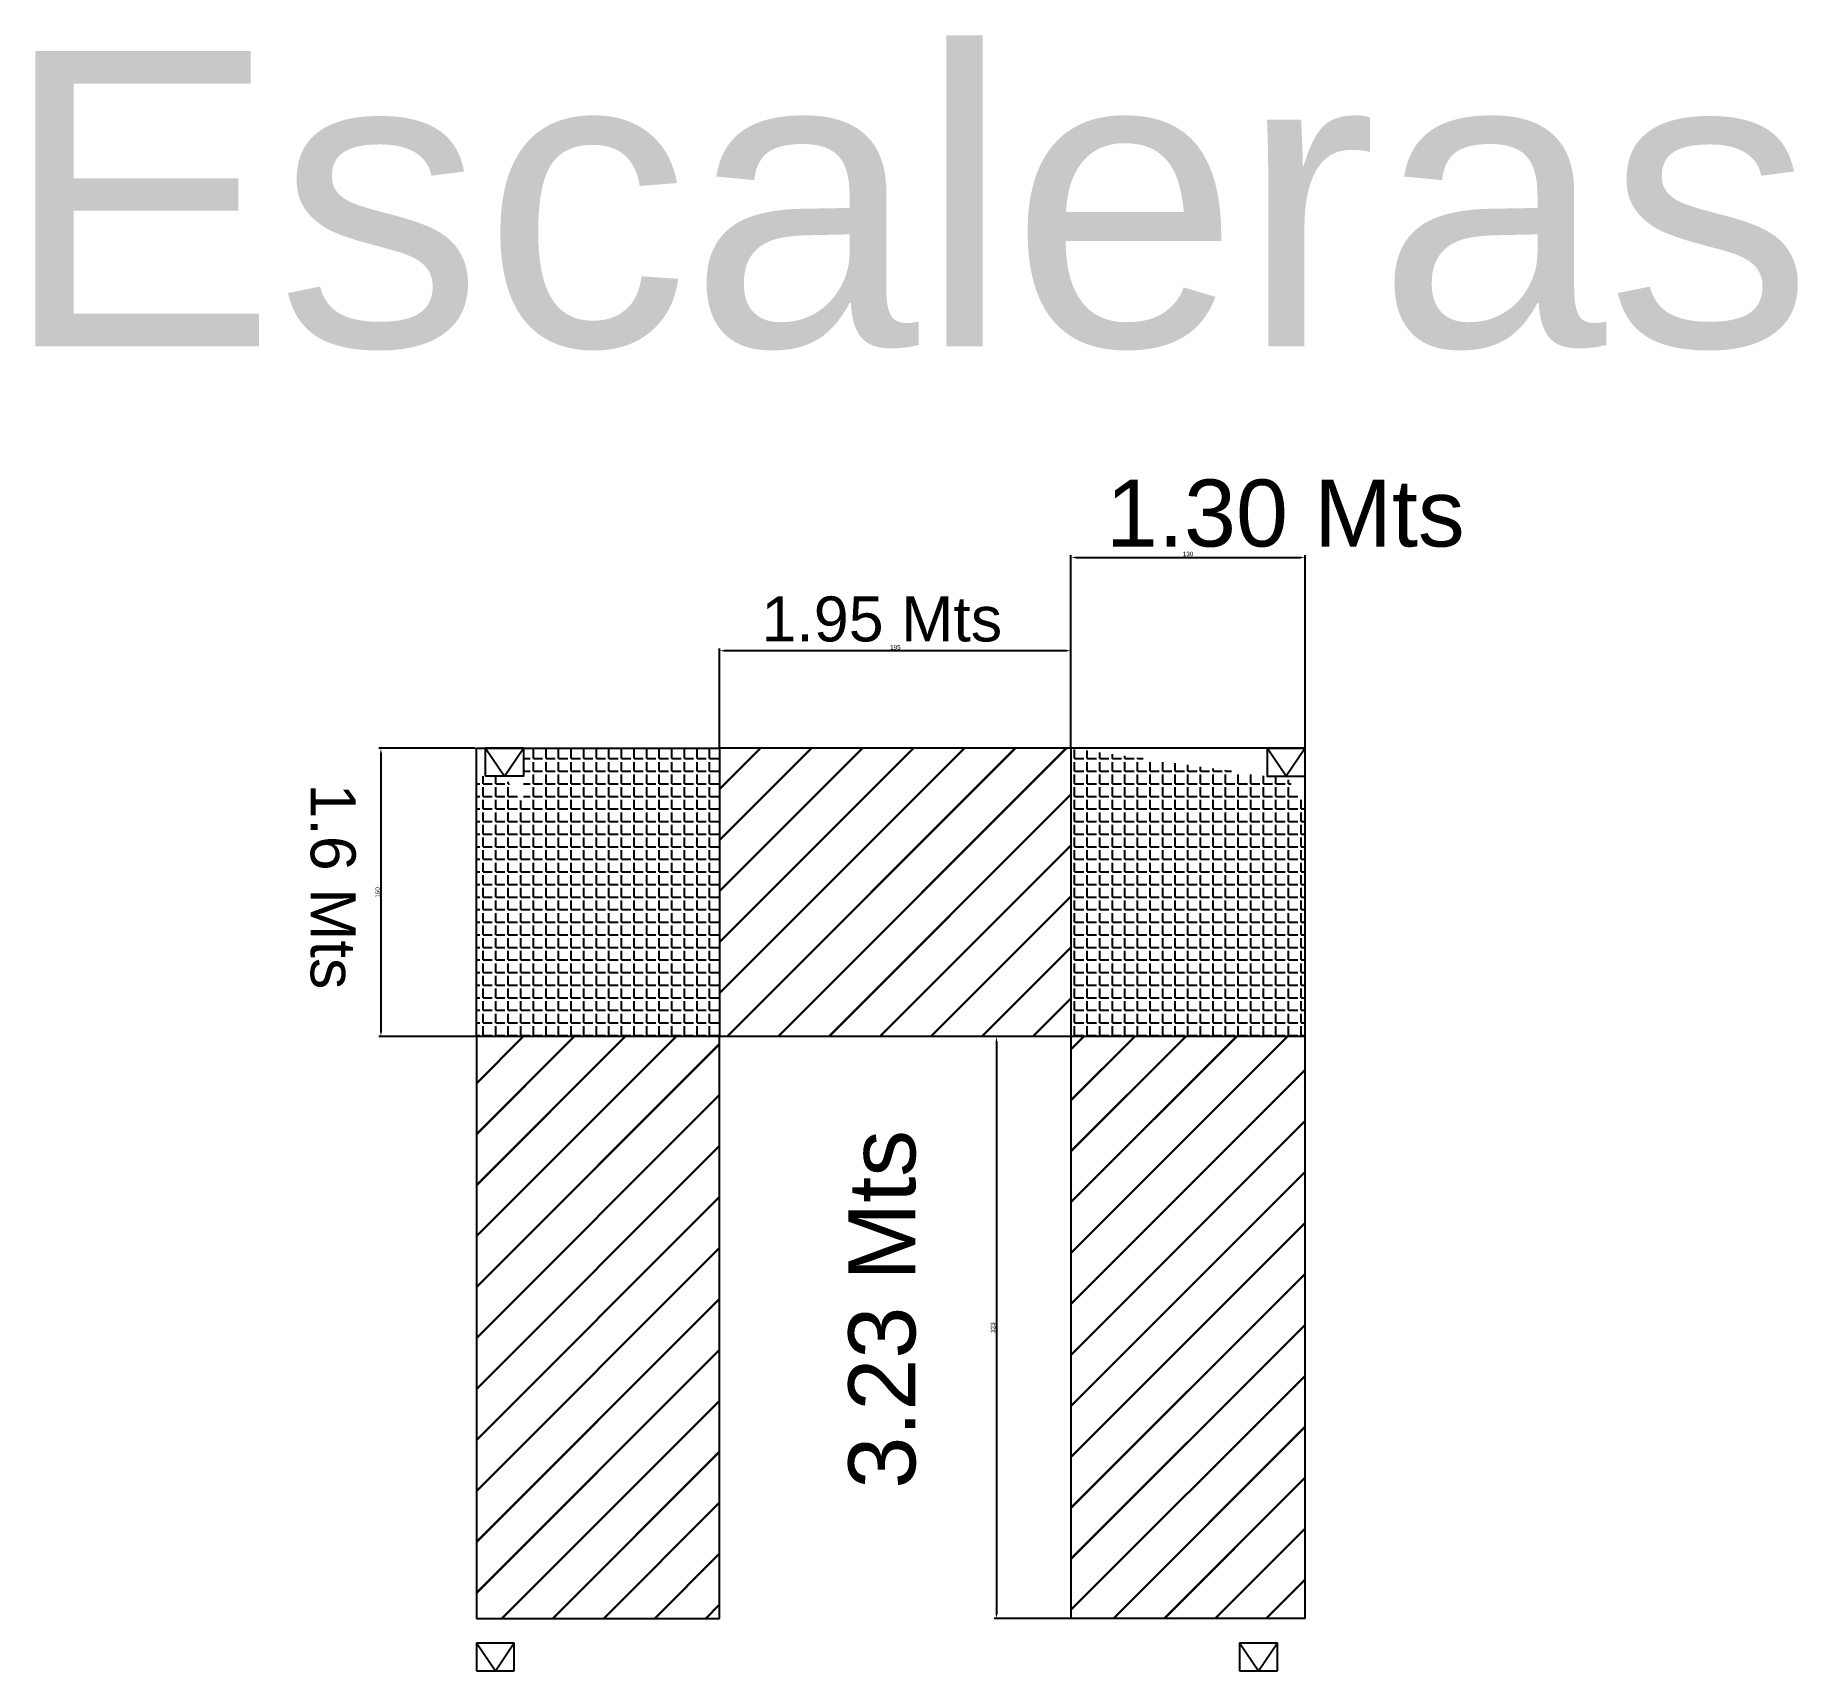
# Model space of a CAD drawing. Header units: millimetres. Extents: x 4980 to 36158, y 679 to 26062.
# Drawn here: x 35180 to 36158, y 2784 to 3692 of the extents above; entities that cross this region are included whole.
import ezdxf

# ---------------------------------------------------------------- set-up
doc = ezdxf.new("R2010")
doc.units = ezdxf.units.MM
doc.styles.get("Standard").update_dxf_attribs({"font": 'arial.ttf'})
doc.dimstyles.new('ISO-25', dxfattribs={"dimtxt": 2.5, "dimasz": 2.5, "dimexe": 1.25, "dimexo": 0.625, "dimtad": 1, "dimtxsty": 'Standard', "dimcen": 2.5, "dimadec": 0, "dimazin": 0, "dimtfac": 1, "dimtmove": 0, "dimatfit": 3, "dimfxl": 1, "dimarcsym": 0})

msp = doc.modelspace()

# ---------------------------------------------------------------- texts
for s, height, p in [('Escaleras', 163.9233, (35160.798, 3519.332)), ('1.30 Mts', 37.1603, (35773.899, 3408.199)), ('1.95 Mts', 24.9483, (35582.635, 3355.536))]:
    msp.add_text(s, height=height).set_placement(p)
for s, height, rotation, p in [('1.6 Mts', 24.9483, 270, (35332.468, 3276.686)), ('3.23 Mts', 37.1603, 90, (35668.082, 2885.275))]:
    msp.add_text(s, height=height, rotation=rotation).set_placement(p)

# ---------------------------------------------------------------- blocks, each defined once
blk = doc.blocks.new('*D77')
at = {"color": 0, "lineweight": -2, "transparency": 16777216}
for p, q in [((35559.46, 3296.83), (35559.46, 3351.6)), ((35751.96, 3350.35), (35561.96, 3350.35)), ((35754.46, 3296.83), (35754.46, 3351.6))]:
    blk.add_line(p, q, dxfattribs=at)
at = {"color": 0, "transparency": 16777216}
for points in [[(35561.96, 3350.77), (35561.96, 3349.93), (35559.46, 3350.35)], [(35751.96, 3350.77), (35751.96, 3349.93), (35754.46, 3350.35)]]:
    blk.add_solid(points, dxfattribs=at)
at = {"layer": 'Defpoints', "color": 0, "transparency": 16777216}
for p in [(35559.46, 3350.35), (35559.46, 3296.2), (35754.46, 3296.2)]:
    blk.add_point(p, dxfattribs=at)
at = {"color": 0, "transparency": 16777216, "insert": (35656.96, 3352.25), "char_height": 2.5, "attachment_point": 5}
blk.add_mtext('195', dxfattribs=at)
blk = doc.blocks.new('*D78')
at = {"color": 0, "lineweight": -2, "transparency": 16777216}
for p, q in [((35754.46, 3297.45), (35754.46, 3403.4)), ((35756.96, 3402.15), (35881.96, 3402.15)), ((35884.46, 3296.83), (35884.46, 3403.4))]:
    blk.add_line(p, q, dxfattribs=at)
at = {"color": 0, "transparency": 16777216}
for points in [[(35756.96, 3402.56), (35756.96, 3401.73), (35754.46, 3402.15)], [(35881.96, 3402.56), (35881.96, 3401.73), (35884.46, 3402.15)]]:
    blk.add_solid(points, dxfattribs=at)
at = {"layer": 'Defpoints', "color": 0, "transparency": 16777216}
for p in [(35884.46, 3402.15), (35754.46, 3296.83), (35884.46, 3296.2)]:
    blk.add_point(p, dxfattribs=at)
at = {"color": 0, "transparency": 16777216, "insert": (35819.46, 3404.05), "char_height": 2.5, "attachment_point": 5}
blk.add_mtext('130', dxfattribs=at)
blk = doc.blocks.new('*D79')
at = {"color": 0, "lineweight": -2, "transparency": 16777216}
for p, q in [((35423.83, 3296.2), (35370.2, 3296.2)), ((35371.45, 3293.7), (35371.45, 3138.7)), ((35423.83, 3136.2), (35370.2, 3136.2))]:
    blk.add_line(p, q, dxfattribs=at)
at = {"color": 0, "transparency": 16777216}
for points in [[(35371.03, 3293.7), (35371.87, 3293.7), (35371.45, 3296.2)], [(35371.03, 3138.7), (35371.87, 3138.7), (35371.45, 3136.2)]]:
    blk.add_solid(points, dxfattribs=at)
at = {"layer": 'Defpoints', "color": 0, "transparency": 16777216}
for p in [(35424.46, 3296.2), (35371.45, 3136.2), (35424.46, 3136.2)]:
    blk.add_point(p, dxfattribs=at)
at = {"color": 0, "transparency": 16777216, "insert": (35369.55, 3216.2), "char_height": 2.5, "attachment_point": 5, "rotation": 90}
blk.add_mtext('160', dxfattribs=at)
blk = doc.blocks.new('*D80')
at = {"color": 0, "lineweight": -2, "transparency": 16777216}
for p, q in [((35883.83, 3136.2), (35711.83, 3136.2)), ((35713.08, 3133.7), (35713.08, 2815.7)), ((35883.83, 2813.2), (35711.83, 2813.2))]:
    blk.add_line(p, q, dxfattribs=at)
at = {"color": 0, "transparency": 16777216}
for points in [[(35712.67, 3133.7), (35713.5, 3133.7), (35713.08, 3136.2)], [(35712.67, 2815.7), (35713.5, 2815.7), (35713.08, 2813.2)]]:
    blk.add_solid(points, dxfattribs=at)
at = {"layer": 'Defpoints', "color": 0, "transparency": 16777216}
for p in [(35884.46, 3136.2), (35713.08, 2813.2), (35884.46, 2813.2)]:
    blk.add_point(p, dxfattribs=at)
at = {"color": 0, "transparency": 16777216, "insert": (35711.18, 2974.7), "char_height": 2.5, "attachment_point": 5, "rotation": 90}
blk.add_mtext('323', dxfattribs=at)

# ---------------------------------------------------------------- dimensions: what is measured, and where the dimension line sits
for base, p1, p2, picture, middle in [((35884.458, 3402.147), (35754.458, 3296.827), (35884.458, 3296.202), '*D78', (35819.458, 3404.049)), ((35559.458, 3350.35), (35754.458, 3296.202), (35559.458, 3296.202), '*D77', (35656.958, 3352.252))]:
    dim = msp.add_linear_dim(base=base, p1=p1, p2=p2, dimstyle='ISO-25')
    dim.commit()
    dim.dimension.update_dxf_attribs({"geometry": picture, "text_midpoint": middle})
dim = msp.add_linear_dim(base=(35371.451, 3136.202), p1=(35424.458, 3296.202), p2=(35424.458, 3136.202), angle=90, dimstyle='ISO-25')
dim.commit()
dim.dimension.update_dxf_attribs({"geometry": '*D79', "text_midpoint": (35369.55, 3216.202)})
dim = msp.add_linear_dim(base=(35713.082, 2813.202), p1=(35884.458, 3136.202), p2=(35884.458, 2813.202), angle=90, dimstyle='ISO-25')
dim.commit()
dim.dimension.update_dxf_attribs({"geometry": '*D80', "text_midpoint": (35713.082, 2974.702), "dimtype": 160})

# ---------------------------------------------------------------- hatches: boundary and pattern name
h = msp.add_hatch()
h.set_pattern_fill('ANGLE', color=5)
h.set_pattern_definition([(0, (14089.003, -292.815), (0, 6.985), [5.08, -1.905]), (90, (14089.003, -292.815), (-6.985, 4e-16), [5.08, -1.905])])
h.paths.add_polyline_path([(35559.458, 3296.202), (35450.558, 3296.202), (35450.558, 3265.202), (35440.008, 3280.702), (35424.458, 3280.702), (35424.458, 3136.202), (35559.458, 3136.202)])
h.paths.add_polyline_path([(35754.458, 3136.202), (35884.458, 3136.202), (35884.458, 3265.202), (35873.908, 3280.702), (35863.358, 3280.702), (35754.458, 3296.202)])
h = msp.add_hatch()
h.set_pattern_fill('JIS_LC_20', color=5)
h.set_pattern_definition([(45, (14089.003, -292.815), (-14.142136, 14.142136), []), (45, (14089.403, -292.815), (-14.142136, 14.142136), [])])
h.paths.add_polyline_path([(35424.458, 2813.202), (35559.458, 2813.202), (35559.458, 3136.202), (35424.458, 3136.202)])
h.paths.add_polyline_path([(35754.458, 3136.202), (35754.458, 3296.202), (35559.458, 3296.202), (35559.458, 3136.202)])
h.paths.add_polyline_path([(35754.458, 2813.202), (35884.458, 2813.202), (35884.458, 3136.202), (35754.458, 3136.202)])

# ---------------------------------------------------------------- linework, layer by layer
for p, q in [((35424.458, 3136.202), (35424.458, 3296.202)), ((35424.458, 3296.202), (35559.458, 3296.202)), ((35450.558, 3296.202), (35429.458, 3296.202)), ((35754.458, 3296.202), (35559.458, 3296.202)), ((35559.458, 3296.202), (35559.458, 3136.202)), ((35884.458, 3296.202), (35754.458, 3296.202)), ((35754.458, 3296.202), (35754.458, 2813.202)), ((35863.358, 3296.202), (35884.458, 3296.202)), ((35884.458, 3136.202), (35884.458, 3296.202)), ((35884.458, 3136.202), (35424.458, 3136.202)), ((35424.458, 3136.202), (35424.458, 2813.202)), ((35559.458, 2813.202), (35559.458, 3136.202)), ((35884.458, 2813.202), (35884.458, 3136.202)), ((35424.458, 2813.202), (35559.458, 2813.202)), ((35884.458, 2813.202), (35754.458, 2813.202)), ((35424.458, 2799.702), (35424.458, 2784.202)), ((35424.458, 2799.702), (35434.958, 2784.202)), ((35424.458, 2799.702), (35445.458, 2799.702)), ((35434.958, 2784.202), (35445.458, 2799.702)), ((35445.458, 2784.202), (35445.458, 2799.702)), ((35848.083, 2799.702), (35848.083, 2784.202)), ((35848.083, 2799.702), (35858.583, 2784.202)), ((35848.083, 2799.702), (35869.083, 2799.702)), ((35858.583, 2784.202), (35869.083, 2799.702)), ((35869.083, 2784.202), (35869.083, 2799.702)), ((35424.458, 2784.202), (35445.458, 2784.202)), ((35848.083, 2784.202), (35869.083, 2784.202))]:
    msp.add_line(p, q)
for points in [[(35429.458, 3280.702), (35429.458, 3296.202), (35440.008, 3280.702), (35450.558, 3296.202), (35450.558, 3280.702)], [(35884.458, 3280.702), (35884.458, 3296.202), (35873.908, 3280.702), (35863.358, 3296.202), (35863.358, 3280.702)]]:
    msp.add_lwpolyline(points, close=True)

msp.set_redraw_order([(e.dxf.handle, doc.entitydb.next_handle()) for e in msp.query("TEXT MTEXT ATTDEF DIMENSION ARC_DIMENSION")])  # texts and dimensions are drawn at this point

doc.saveas('drawing.dxf')
